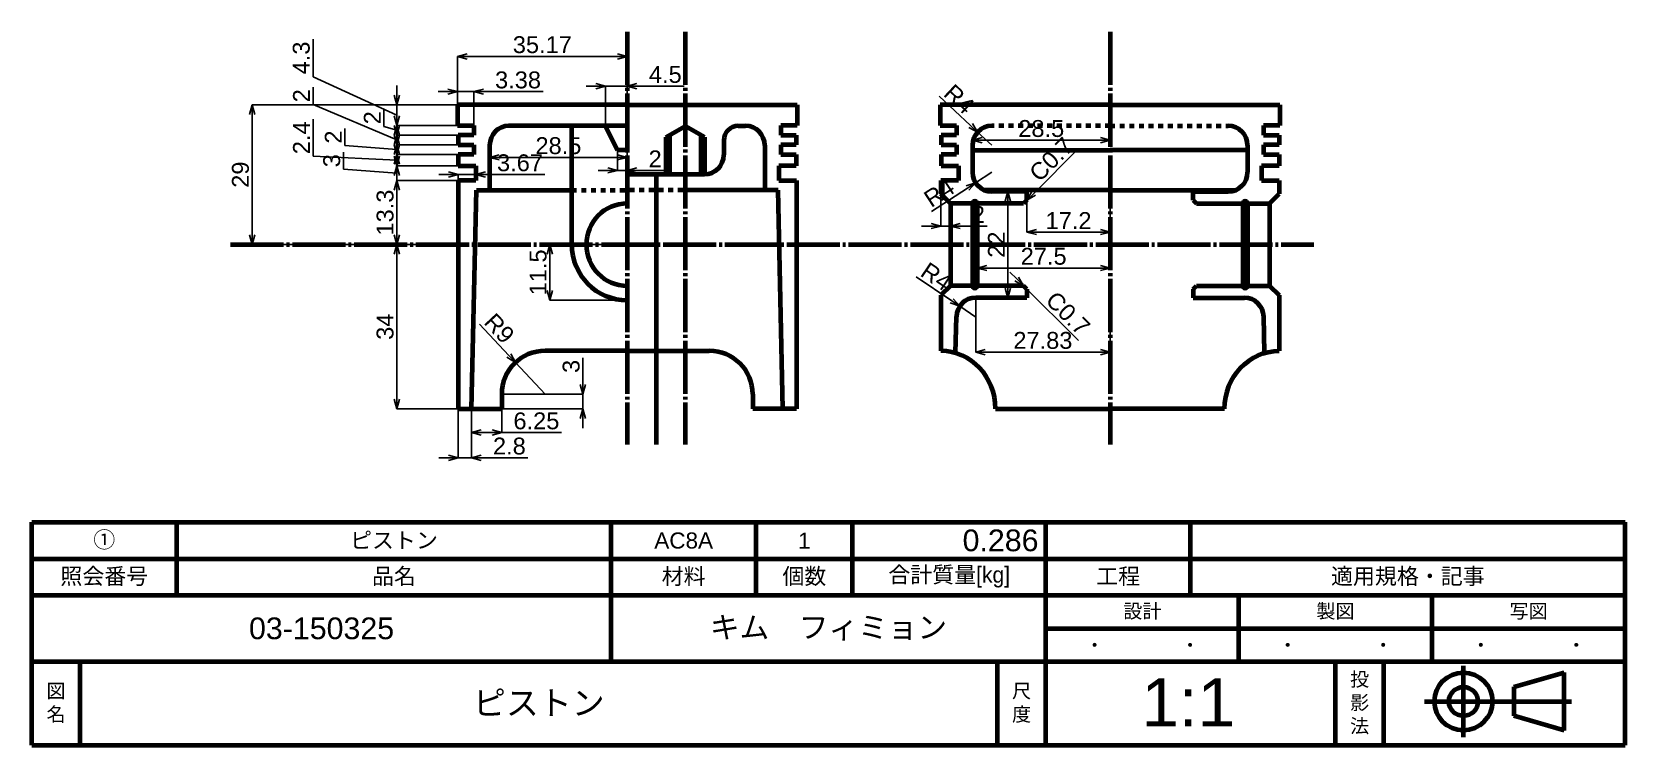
# Model space of a CAD drawing. Header units: millimetres. Extents: x -123 to 207, y -4 to 144.
import ezdxf

# ---------------------------------------------------------------- set-up
doc = ezdxf.new("R2010")
doc.units = ezdxf.units.MM
doc.linetypes.add('JIS_02_1.0', pattern=[2, 1, -1])
doc.linetypes.add('JIS_08_11', pattern=[12.8, 11, -0.6, 0.6, -0.6])
doc.layers.get('0').update_dxf_attribs({"lineweight": 100})
doc.layers.get('Defpoints').update_dxf_attribs({"lineweight": 100})
for name, color, linetype, lineweight in [('Body_Inner', 7, 'Continuous', 100), ('Body_Outer', 7, 'Continuous', 200), ('Center', 2, 'JIS_08_11', 100), ('Dimensions', 3, 'Continuous', 100), ('Hidden', 7, 'JIS_02_1.0', 100)]:
    doc.layers.add(name, color=color, linetype=linetype, lineweight=lineweight)
doc.styles.add('JIS_Mech_Draw01', font='arial.ttf')
doc.styles.get("Standard").update_dxf_attribs({"font": 'arial.ttf'})
doc.dimstyles.new('JIS_Mech_Draw01', dxfattribs={"dimscale": 0, "dimtxt": 3.5, "dimasz": 2, "dimexe": 0, "dimexo": 0, "dimtad": 1, "dimdsep": 46, "dimtxsty": 'JIS_Mech_Draw01', "dimblk": 'OPEN30', "dimcen": 2, "dimadec": 0, "dimazin": 0, "dimtm": 1e-09, "dimtfac": 1, "dimtmove": 0, "dimatfit": 3, "dimldrblk": 'OPEN30', "dimfxl": 1, "dimarcsym": 0})
doc.dimstyles.new('JIS_Mech_Draw01_One_Arrow', dxfattribs={"dimscale": 0, "dimtxt": 3.5, "dimasz": 2, "dimexe": 0, "dimexo": 0, "dimtad": 1, "dimdsep": 46, "dimtxsty": 'JIS_Mech_Draw01', "dimblk1": 'OPEN30', "dimblk2": 'NONE', "dimsah": 1, "dimcen": 2, "dimse2": 1, "dimsd2": 1, "dimadec": 0, "dimazin": 0, "dimtfac": 1, "dimtmove": 0, "dimatfit": 3, "dimldrblk": 'OPEN30', "dimfxl": 1, "dimarcsym": 0})

msp = doc.modelspace()

# ---------------------------------------------------------------- texts
at = {"layer": 'Dimensions', "insert": (106.494, 10.177), "char_height": 10, "attachment_point": 1}
msp.add_mtext_dynamic_manual_height_columns('1:1', width=25.68737, gutter_width=12.5, heights=[0], dxfattribs=at)

# ---------------------------------------------------------------- blocks, each defined once
blk = doc.blocks.new('*T7')
at = {"layer": 'Dimensions', "color": 0, "linetype": 'ByBlock', "lineweight": -2, "transparency": 16777216}
for p, q in [((0, 46.18), (330, 46.18)), ((0, 0), (0, 46.18)), ((30, 31.05), (30, 46.18)), ((120, 17.3), (120, 46.18)), ((150, 31.05), (150, 46.18)), ((170, 31.05), (170, 46.18)), ((210, 0), (210, 46.18)), ((240, 31.05), (240, 46.18)), ((330, 0), (330, 46.18)), ((0, 38.58), (330, 38.58)), ((0, 31.05), (330, 31.05)), ((250, 17.3), (250, 31.05)), ((290, 17.3), (290, 31.05)), ((210, 24.16), (330, 24.16)), ((0, 17.3), (330, 17.3)), ((10, 0), (10, 17.3)), ((200, 0), (200, 17.3)), ((270, 0), (270, 17.3)), ((280, 0), (280, 17.3)), ((0, 0), (330, 0))]:
    blk.add_line(p, q, dxfattribs=at)
at = {"layer": 'Dimensions', "color": 0, "transparency": 16777216}
for s, insert, char_height, width, attachment_point in [('{\\fMS PMincho|b0|i0|c129|p18;\\C256;①}', (15, 42.38), 3.3333, 27, 5), ('{\\fMS PGothic|b0|i0|c128|p34;ピストン}', (75, 42.38), 3.3333, 87, 5), ('AC8A', (135, 42.38), 3.333, 27, 5), ('1', (160, 42.38), 3.33, 17, 5), ('0.286', (208.5, 44.68), 4.5, 37, 3), ('{\\fMS PGothic|b0|i0|c128|p34;照会番号}', (15, 34.82), 3.3333, 27, 5), ('{\\fMS PGothic|b0|i0|c128|p34;品名}', (75, 34.82), 3.3333, 87, 5), ('{\\fMS PGothic|b0|i0|c128|p34;材料}', (135, 34.82), 3.3333, 27, 5), ('{\\fMS PGothic|b0|i0|c128|p34;個数}', (160, 34.82), 3.3333, 17, 5), ('{\\fMS PGothic|b0|i0|c128|p34;合計質量\\fMS PGothic|b0|i0|c129|p34;[kg]}', (190, 34.82), 3.3333, 37, 5), ('{\\fMS PGothic|b0|i0|c128|p34;工程}', (225, 34.82), 3.3333, 27, 5), ('{\\fMS PGothic|b0|i0|c128|p34;適用規格・記事}', (285, 34.82), 3.3333, 87, 5), ('03-150325', (60, 24.17), 4.5, 117, 5), ('{\\fMS PGothic|b0|i0|c128|p34;キム\u3000フィミョン}', (165, 24.17), 4.5, 87, 5), ('{\\fMS PGothic|b0|i0|c128|p34;設計}', (230, 27.61), 2.9, 37, 5), ('{\\fMS PGothic|b0|i0|c128|p34;製図}', (270, 27.61), 2.9, 37, 5), ('{\\fMS PGothic|b0|i0|c128|p34;写図}', (310, 27.61), 2.9, 37, 5), ('{\\fMS PGothic|b0|i0|c128|p34;・\u3000\u3000\u3000\u3000・}', (230, 20.73), 2.9, 37, 5), ('{\\fMS PGothic|b0|i0|c128|p34;・\u3000\u3000\u3000\u3000・}', (270, 20.73), 2.9, 37, 5), ('{\\fMS PGothic|b0|i0|c128|p34;・\u3000\u3000\u3000\u3000・}', (310, 20.73), 2.9, 37, 5), ('{\\fMS PGothic|b0|i0|c128|p34;投影法}', (275, 8.65), 2.9, 7, 5), ('{\\fMS PGothic|b0|i0|c128|p34;図名}', (5, 8.65), 2.9, 7, 5), ('{\\fMS PGothic|b0|i0|c128|p34;ピストン}', (105, 8.65), 5, 187, 5), ('{\\fMS PGothic|b0|i0|c128|p34;尺度}', (205, 8.65), 2.9, 7, 5)]:
    blk.add_mtext(s, dxfattribs=dict(at, insert=insert, char_height=char_height, width=width, attachment_point=attachment_point))
blk = doc.blocks.new('_Open30')
at = {"color": 0, "linetype": 'ByBlock', "lineweight": -2}
for p, q in [((-1, 0.27), (0, 0)), ((0, 0), (-1, -0.27)), ((0, 0), (-1, 0))]:
    blk.add_line(p, q, dxfattribs=at)
blk = doc.blocks.new('*D9')
at = {"layer": 'Defpoints', "color": 0, "transparency": 16777216}
for p in [(0, 100), (-16.04, 88.5), (0, 88.5)]:
    blk.add_point(p, dxfattribs=at)
at = {"layer": 'Dimensions', "color": 0, "lineweight": -2, "transparency": 16777216}
for p, q in [((0, 100), (-16.04, 100)), ((-16.04, 98), (-16.04, 90.5)), ((0, 88.5), (-16.04, 88.5))]:
    blk.add_line(p, q, dxfattribs=at)
at = {"layer": 'Dimensions', "color": 0, "lineweight": -2, "transparency": 16777216, "xscale": 2, "yscale": 2, "zscale": 2}
for p, rotation in [((-16.04, 100), 90), ((-16.04, 88.5), 270)]:
    blk.add_blockref('_Open30', p, dxfattribs=dict(at, rotation=rotation))
at = {"layer": 'Dimensions', "color": 0, "transparency": 16777216, "insert": (-18.45, 94.25), "char_height": 3.5, "attachment_point": 5, "rotation": 90, "style": 'JIS_Mech_Draw01'}
blk.add_mtext('11.5', dxfattribs=at)
blk = doc.blocks.new('*D10')
at = {"layer": 'Defpoints', "color": 0, "transparency": 16777216}
for p in [(-35.05, 100), (-47.73, 66), (-35.05, 66)]:
    blk.add_point(p, dxfattribs=at)
at = {"layer": 'Dimensions', "color": 0, "lineweight": -2, "transparency": 16777216}
for p, q in [((-35.05, 100), (-47.73, 100)), ((-47.73, 98), (-47.73, 68)), ((-35.05, 66), (-47.73, 66))]:
    blk.add_line(p, q, dxfattribs=at)
at = {"layer": 'Dimensions', "color": 0, "lineweight": -2, "transparency": 16777216, "xscale": 2, "yscale": 2, "zscale": 2}
for p, rotation in [((-47.73, 100), 90), ((-47.73, 66), 270)]:
    blk.add_blockref('_Open30', p, dxfattribs=dict(at, rotation=rotation))
at = {"layer": 'Dimensions', "color": 0, "transparency": 16777216, "insert": (-50.14, 83), "char_height": 3.5, "attachment_point": 5, "rotation": 90, "style": 'JIS_Mech_Draw01'}
blk.add_mtext('34', dxfattribs=at)
blk = doc.blocks.new('*D11')
at = {"layer": 'Defpoints', "color": 0, "transparency": 16777216}
for p in [(-35.05, 66), (-32.25, 66), (-32.25, 55.84)]:
    blk.add_point(p, dxfattribs=at)
at = {"layer": 'Dimensions', "color": 0, "lineweight": -2, "transparency": 16777216}
for p, q in [((-35.05, 66), (-35.05, 55.84)), ((-32.25, 66), (-32.25, 55.84)), ((-37.05, 55.84), (-39.05, 55.84)), ((-35.05, 55.84), (-32.25, 55.84)), ((-30.25, 55.84), (-20.56, 55.84))]:
    blk.add_line(p, q, dxfattribs=at)
at = {"layer": 'Dimensions', "color": 0, "lineweight": -2, "transparency": 16777216, "xscale": 2, "yscale": 2, "zscale": 2}
blk.add_blockref('_Open30', (-35.05, 55.84), dxfattribs=at)
at = {"layer": 'Dimensions', "color": 0, "lineweight": -2, "transparency": 16777216, "xscale": 2, "yscale": 2, "zscale": 2, "rotation": 180}
blk.add_blockref('_Open30', (-32.25, 55.84), dxfattribs=at)
at = {"layer": 'Dimensions', "color": 0, "transparency": 16777216, "insert": (-24.41, 58.25), "char_height": 3.5, "attachment_point": 5, "style": 'JIS_Mech_Draw01'}
blk.add_mtext('2.8', dxfattribs=at)
blk = doc.blocks.new('*D12')
at = {"layer": 'Defpoints', "color": 0, "transparency": 16777216}
for p in [(-26, 69), (-26, 66), (-9.19, 69)]:
    blk.add_point(p, dxfattribs=at)
at = {"layer": 'Dimensions', "color": 0, "lineweight": -2, "transparency": 16777216}
for p, q in [((-9.19, 71), (-9.19, 76.54)), ((-26, 69), (-9.19, 69)), ((-26, 66), (-9.19, 66)), ((-9.19, 66), (-9.19, 69)), ((-9.19, 64), (-9.19, 62))]:
    blk.add_line(p, q, dxfattribs=at)
at = {"layer": 'Dimensions', "color": 0, "lineweight": -2, "transparency": 16777216, "xscale": 2, "yscale": 2, "zscale": 2}
for p, rotation in [((-9.19, 69), 270), ((-9.19, 66), 90)]:
    blk.add_blockref('_Open30', p, dxfattribs=dict(at, rotation=rotation))
at = {"layer": 'Dimensions', "color": 0, "transparency": 16777216, "insert": (-11.6, 74.77), "char_height": 3.5, "attachment_point": 5, "rotation": 90, "style": 'JIS_Mech_Draw01'}
blk.add_mtext('3', dxfattribs=at)
blk = doc.blocks.new('*D13')
at = {"layer": 'Defpoints', "color": 0, "transparency": 16777216}
for p in [(-23.16, 75.57), (-17, 69)]:
    blk.add_point(p, dxfattribs=at)
at = {"layer": 'Dimensions', "color": 0, "lineweight": -2, "transparency": 16777216}
for p, q in [((-30.61, 83.52), (-24.52, 77.02)), ((-17, 69), (-23.16, 75.57))]:
    blk.add_line(p, q, dxfattribs=at)
at = {"layer": 'Dimensions', "color": 0, "lineweight": -2, "transparency": 16777216, "xscale": 2, "yscale": 2, "zscale": 2, "rotation": 313.1532118331909}
blk.add_blockref('_Open30', (-23.16, 75.57), dxfattribs=at)
at = {"layer": 'Dimensions', "color": 0, "transparency": 16777216, "insert": (-26.49, 82.65), "char_height": 3.5, "attachment_point": 5, "rotation": 313.1532, "style": 'JIS_Mech_Draw01'}
blk.add_mtext('R9', dxfattribs=at)
blk = doc.blocks.new('*D14')
at = {"layer": 'Defpoints', "color": 0, "transparency": 16777216}
for p in [(-47.73, 113.3), (-35.05, 113.3), (-35.05, 100)]:
    blk.add_point(p, dxfattribs=at)
at = {"layer": 'Dimensions', "color": 0, "lineweight": -2, "transparency": 16777216}
for p, q in [((-35.05, 113.3), (-47.73, 113.3)), ((-47.73, 102), (-47.73, 111.3)), ((-35.05, 100), (-47.73, 100))]:
    blk.add_line(p, q, dxfattribs=at)
at = {"layer": 'Dimensions', "color": 0, "lineweight": -2, "transparency": 16777216, "xscale": 2, "yscale": 2, "zscale": 2}
for p, rotation in [((-47.73, 113.3), 90), ((-47.73, 100), 270)]:
    blk.add_blockref('_Open30', p, dxfattribs=dict(at, rotation=rotation))
at = {"layer": 'Dimensions', "color": 0, "transparency": 16777216, "insert": (-50.14, 106.65), "char_height": 3.5, "attachment_point": 5, "rotation": 90, "style": 'JIS_Mech_Draw01'}
blk.add_mtext('13.3', dxfattribs=at)
blk = doc.blocks.new('*D15')
at = {"layer": 'Defpoints', "color": 0, "transparency": 16777216}
for p in [(-47.73, 116.3), (-35, 116.3), (-35.05, 113.3)]:
    blk.add_point(p, dxfattribs=at)
at = {"layer": 'Dimensions', "color": 0, "lineweight": -2, "transparency": 16777216}
for p, q in [((-58.78, 115.62), (-58.78, 119.16)), ((-47.73, 118.3), (-47.73, 120.3)), ((-47.73, 114.8), (-58.78, 115.62)), ((-35, 116.3), (-47.73, 116.3)), ((-47.73, 113.3), (-47.73, 116.3)), ((-47.73, 113.3), (-47.73, 116.3)), ((-35.05, 113.3), (-47.73, 113.3)), ((-47.73, 111.3), (-47.73, 109.3))]:
    blk.add_line(p, q, dxfattribs=at)
at = {"layer": 'Dimensions', "color": 0, "lineweight": -2, "transparency": 16777216, "xscale": 2, "yscale": 2, "zscale": 2}
for p, rotation in [((-47.73, 116.3), 270), ((-47.73, 113.3), 90)]:
    blk.add_blockref('_Open30', p, dxfattribs=dict(at, rotation=rotation))
at = {"layer": 'Dimensions', "color": 0, "transparency": 16777216, "insert": (-61.19, 117.39), "char_height": 3.5, "attachment_point": 5, "rotation": 90, "style": 'JIS_Mech_Draw01'}
blk.add_mtext('3', dxfattribs=at)
blk = doc.blocks.new('*D16')
at = {"layer": 'Defpoints', "color": 0, "transparency": 16777216}
for p in [(-47.73, 118.7), (-35, 118.7), (-35, 116.3)]:
    blk.add_point(p, dxfattribs=at)
at = {"layer": 'Dimensions', "color": 0, "lineweight": -2, "transparency": 16777216}
for p, q in [((-65.08, 118.31), (-65.08, 125.98)), ((-47.73, 120.7), (-47.73, 122.7)), ((-47.73, 117.5), (-65.08, 118.31)), ((-35, 118.7), (-47.73, 118.7)), ((-47.73, 116.3), (-47.73, 118.7)), ((-47.73, 116.3), (-47.73, 118.7)), ((-35, 116.3), (-47.73, 116.3)), ((-47.73, 114.3), (-47.73, 112.3))]:
    blk.add_line(p, q, dxfattribs=at)
at = {"layer": 'Dimensions', "color": 0, "lineweight": -2, "transparency": 16777216, "xscale": 2, "yscale": 2, "zscale": 2}
for p, rotation in [((-47.73, 118.7), 270), ((-47.73, 116.3), 90)]:
    blk.add_blockref('_Open30', p, dxfattribs=dict(at, rotation=rotation))
at = {"layer": 'Dimensions', "color": 0, "transparency": 16777216, "insert": (-67.47, 122.14), "char_height": 3.5, "attachment_point": 5, "rotation": 90, "style": 'JIS_Mech_Draw01'}
blk.add_mtext('2.4', dxfattribs=at)
blk = doc.blocks.new('*D17')
at = {"layer": 'Defpoints', "color": 0, "transparency": 16777216}
for p in [(-47.73, 120.7), (-35, 120.7), (-35, 118.7)]:
    blk.add_point(p, dxfattribs=at)
at = {"layer": 'Dimensions', "color": 0, "lineweight": -2, "transparency": 16777216}
for p, q in [((-58.5, 120.51), (-58.5, 124.08)), ((-47.73, 122.7), (-47.73, 124.7)), ((-47.73, 119.7), (-58.5, 120.51)), ((-35, 120.7), (-47.73, 120.7)), ((-47.73, 118.7), (-47.73, 120.7)), ((-47.73, 118.7), (-47.73, 120.7)), ((-35, 118.7), (-47.73, 118.7)), ((-47.73, 116.7), (-47.73, 114.7))]:
    blk.add_line(p, q, dxfattribs=at)
at = {"layer": 'Dimensions', "color": 0, "lineweight": -2, "transparency": 16777216, "xscale": 2, "yscale": 2, "zscale": 2}
for p, rotation in [((-47.73, 120.7), 270), ((-47.73, 118.7), 90)]:
    blk.add_blockref('_Open30', p, dxfattribs=dict(at, rotation=rotation))
at = {"layer": 'Dimensions', "color": 0, "transparency": 16777216, "insert": (-60.88, 122.29), "char_height": 3.5, "attachment_point": 5, "rotation": 90, "style": 'JIS_Mech_Draw01'}
blk.add_mtext('2', dxfattribs=at)
blk = doc.blocks.new('*D18')
at = {"layer": 'Defpoints', "color": 0, "transparency": 16777216}
for p in [(-47.73, 122.7), (-35, 122.7), (-35, 120.7)]:
    blk.add_point(p, dxfattribs=at)
at = {"layer": 'Dimensions', "color": 0, "lineweight": -2, "transparency": 16777216}
for p, q in [((-65.08, 129.07), (-65.08, 132.64)), ((-47.73, 121.7), (-65.08, 129.07)), ((-47.73, 124.7), (-47.73, 126.7)), ((-35, 122.7), (-47.73, 122.7)), ((-47.73, 120.7), (-47.73, 122.7)), ((-47.73, 120.7), (-47.73, 122.7)), ((-35, 120.7), (-47.73, 120.7)), ((-47.73, 118.7), (-47.73, 116.7))]:
    blk.add_line(p, q, dxfattribs=at)
at = {"layer": 'Dimensions', "color": 0, "lineweight": -2, "transparency": 16777216, "xscale": 2, "yscale": 2, "zscale": 2}
for p, rotation in [((-47.73, 122.7), 270), ((-47.73, 120.7), 90)]:
    blk.add_blockref('_Open30', p, dxfattribs=dict(at, rotation=rotation))
at = {"layer": 'Dimensions', "color": 0, "transparency": 16777216, "insert": (-67.47, 130.85), "char_height": 3.5, "attachment_point": 5, "rotation": 90, "style": 'JIS_Mech_Draw01'}
blk.add_mtext('2', dxfattribs=at)
blk = doc.blocks.new('*D19')
at = {"layer": 'Defpoints', "color": 0, "transparency": 16777216}
for p in [(-47.73, 124.7), (-35.17, 124.7), (-35, 122.7)]:
    blk.add_point(p, dxfattribs=at)
at = {"layer": 'Dimensions', "color": 0, "lineweight": -2, "transparency": 16777216}
for p, q in [((-47.73, 126.7), (-47.73, 128.7)), ((-50.42, 124.51), (-50.42, 128.08)), ((-47.73, 123.7), (-50.42, 124.51)), ((-35.17, 124.7), (-47.73, 124.7)), ((-47.73, 122.7), (-47.73, 124.7)), ((-47.73, 122.7), (-47.73, 124.7)), ((-35, 122.7), (-47.73, 122.7)), ((-47.73, 120.7), (-47.73, 118.7))]:
    blk.add_line(p, q, dxfattribs=at)
at = {"layer": 'Dimensions', "color": 0, "lineweight": -2, "transparency": 16777216, "xscale": 2, "yscale": 2, "zscale": 2}
for p, rotation in [((-47.73, 124.7), 270), ((-47.73, 122.7), 90)]:
    blk.add_blockref('_Open30', p, dxfattribs=dict(at, rotation=rotation))
at = {"layer": 'Dimensions', "color": 0, "transparency": 16777216, "insert": (-52.8, 126.29), "char_height": 3.5, "attachment_point": 5, "rotation": 90, "style": 'JIS_Mech_Draw01'}
blk.add_mtext('2', dxfattribs=at)
blk = doc.blocks.new('*D20')
at = {"layer": 'Defpoints', "color": 0, "transparency": 16777216}
for p in [(-47.73, 129), (-35.17, 129), (-35.17, 124.7)]:
    blk.add_point(p, dxfattribs=at)
at = {"layer": 'Dimensions', "color": 0, "lineweight": -2, "transparency": 16777216}
for p, q in [((-65.08, 134.79), (-65.08, 142.56)), ((-47.73, 126.85), (-65.08, 134.79)), ((-47.73, 131), (-47.73, 133)), ((-35.17, 129), (-47.73, 129)), ((-47.73, 124.7), (-47.73, 129)), ((-47.73, 124.7), (-47.73, 129)), ((-35.17, 124.7), (-47.73, 124.7)), ((-47.73, 122.7), (-47.73, 120.7))]:
    blk.add_line(p, q, dxfattribs=at)
at = {"layer": 'Dimensions', "color": 0, "lineweight": -2, "transparency": 16777216, "xscale": 2, "yscale": 2, "zscale": 2}
for p, rotation in [((-47.73, 129), 270), ((-47.73, 124.7), 90)]:
    blk.add_blockref('_Open30', p, dxfattribs=dict(at, rotation=rotation))
at = {"layer": 'Dimensions', "color": 0, "transparency": 16777216, "insert": (-67.5, 138.68), "char_height": 3.5, "attachment_point": 5, "rotation": 90, "style": 'JIS_Mech_Draw01'}
blk.add_mtext('4.3', dxfattribs=at)
blk = doc.blocks.new('*D21')
at = {"layer": 'Defpoints', "color": 0, "transparency": 16777216}
for p in [(-35.05, 113.3), (-31.38, 114.53), (-31.38, 113.3)]:
    blk.add_point(p, dxfattribs=at)
at = {"layer": 'Dimensions', "color": 0, "lineweight": -2, "transparency": 16777216}
for p, q in [((-37.05, 114.53), (-39.05, 114.53)), ((-35.05, 113.3), (-35.05, 114.53)), ((-35.05, 114.53), (-31.38, 114.53)), ((-31.38, 113.3), (-31.38, 114.53)), ((-29.38, 114.53), (-17.04, 114.53))]:
    blk.add_line(p, q, dxfattribs=at)
at = {"layer": 'Dimensions', "color": 0, "lineweight": -2, "transparency": 16777216, "xscale": 2, "yscale": 2, "zscale": 2}
blk.add_blockref('_Open30', (-35.05, 114.53), dxfattribs=at)
at = {"layer": 'Dimensions', "color": 0, "lineweight": -2, "transparency": 16777216, "xscale": 2, "yscale": 2, "zscale": 2, "rotation": 180}
blk.add_blockref('_Open30', (-31.38, 114.53), dxfattribs=at)
at = {"layer": 'Dimensions', "color": 0, "transparency": 16777216, "insert": (-22.21, 116.94), "char_height": 3.5, "attachment_point": 5, "style": 'JIS_Mech_Draw01'}
blk.add_mtext('3.67', dxfattribs=at)
blk = doc.blocks.new('*D22')
at = {"layer": 'Defpoints', "color": 0, "transparency": 16777216}
for p in [(-31.79, 131.7), (-35.17, 124.7), (-31.79, 124.7)]:
    blk.add_point(p, dxfattribs=at)
at = {"layer": 'Dimensions', "color": 0, "lineweight": -2, "transparency": 16777216}
for p, q in [((-37.17, 131.7), (-39.17, 131.7)), ((-35.17, 124.7), (-35.17, 131.7)), ((-35.17, 131.7), (-31.79, 131.7)), ((-31.79, 124.7), (-31.79, 131.7)), ((-29.79, 131.7), (-17.44, 131.7))]:
    blk.add_line(p, q, dxfattribs=at)
at = {"layer": 'Dimensions', "color": 0, "lineweight": -2, "transparency": 16777216, "xscale": 2, "yscale": 2, "zscale": 2}
blk.add_blockref('_Open30', (-35.17, 131.7), dxfattribs=at)
at = {"layer": 'Dimensions', "color": 0, "lineweight": -2, "transparency": 16777216, "xscale": 2, "yscale": 2, "zscale": 2, "rotation": 180}
blk.add_blockref('_Open30', (-31.79, 131.7), dxfattribs=at)
at = {"layer": 'Dimensions', "color": 0, "transparency": 16777216, "insert": (-22.62, 134.11), "char_height": 3.5, "attachment_point": 5, "style": 'JIS_Mech_Draw01'}
blk.add_mtext('3.38', dxfattribs=at)
blk = doc.blocks.new('*D23')
at = {"layer": 'Defpoints', "color": 0, "transparency": 16777216}
for p in [(-77.69, 129), (-35.17, 129), (-35.05, 100)]:
    blk.add_point(p, dxfattribs=at)
at = {"layer": 'Dimensions', "color": 0, "lineweight": -2, "transparency": 16777216}
for p, q in [((-35.17, 129), (-77.69, 129)), ((-77.69, 102), (-77.69, 127)), ((-35.05, 100), (-77.69, 100))]:
    blk.add_line(p, q, dxfattribs=at)
at = {"layer": 'Dimensions', "color": 0, "lineweight": -2, "transparency": 16777216, "xscale": 2, "yscale": 2, "zscale": 2}
for p, rotation in [((-77.69, 129), 90), ((-77.69, 100), 270)]:
    blk.add_blockref('_Open30', p, dxfattribs=dict(at, rotation=rotation))
at = {"layer": 'Dimensions', "color": 0, "transparency": 16777216, "insert": (-80.1, 114.5), "char_height": 3.5, "attachment_point": 5, "rotation": 90, "style": 'JIS_Mech_Draw01'}
blk.add_mtext('29', dxfattribs=at)
blk = doc.blocks.new('*D24')
at = {"layer": 'Defpoints', "color": 0, "transparency": 16777216}
for p in [(0, 132.84), (-4.5, 124.6), (0, 124.6)]:
    blk.add_point(p, dxfattribs=at)
at = {"layer": 'Dimensions', "color": 0, "lineweight": -2, "transparency": 16777216}
for p, q in [((-6.5, 132.84), (-8.5, 132.84)), ((-4.5, 124.6), (-4.5, 132.84)), ((-4.5, 132.84), (0, 132.84)), ((0, 124.6), (0, 132.84)), ((2, 132.84), (11.79, 132.84))]:
    blk.add_line(p, q, dxfattribs=at)
at = {"layer": 'Dimensions', "color": 0, "lineweight": -2, "transparency": 16777216, "xscale": 2, "yscale": 2, "zscale": 2}
blk.add_blockref('_Open30', (-4.5, 132.84), dxfattribs=at)
at = {"layer": 'Dimensions', "color": 0, "lineweight": -2, "transparency": 16777216, "xscale": 2, "yscale": 2, "zscale": 2, "rotation": 180}
blk.add_blockref('_Open30', (0, 132.84), dxfattribs=at)
at = {"layer": 'Dimensions', "color": 0, "transparency": 16777216, "insert": (7.89, 135.25), "char_height": 3.5, "attachment_point": 5, "style": 'JIS_Mech_Draw01'}
blk.add_mtext('4.5', dxfattribs=at)
blk = doc.blocks.new('*D25')
at = {"layer": 'Defpoints', "color": 0, "transparency": 16777216}
for p in [(-2, 119.6), (0, 119.6), (0, 115.39)]:
    blk.add_point(p, dxfattribs=at)
at = {"layer": 'Dimensions', "color": 0, "lineweight": -2, "transparency": 16777216}
for p, q in [((-2, 119.6), (-2, 115.39)), ((0, 119.6), (0, 115.39)), ((-4, 115.39), (-6, 115.39)), ((-2, 115.39), (0, 115.39)), ((2, 115.39), (7.57, 115.39))]:
    blk.add_line(p, q, dxfattribs=at)
at = {"layer": 'Dimensions', "color": 0, "lineweight": -2, "transparency": 16777216, "xscale": 2, "yscale": 2, "zscale": 2}
blk.add_blockref('_Open30', (-2, 115.39), dxfattribs=at)
at = {"layer": 'Dimensions', "color": 0, "lineweight": -2, "transparency": 16777216, "xscale": 2, "yscale": 2, "zscale": 2, "rotation": 180}
blk.add_blockref('_Open30', (0, 115.39), dxfattribs=at)
at = {"layer": 'Dimensions', "color": 0, "transparency": 16777216, "insert": (5.78, 117.77), "char_height": 3.5, "attachment_point": 5, "style": 'JIS_Mech_Draw01'}
blk.add_mtext('2', dxfattribs=at)
blk = doc.blocks.new('*D28')
at = {"layer": 'Defpoints', "color": 0, "transparency": 16777216}
for p in [(0, 139), (-35.17, 129), (0, 129)]:
    blk.add_point(p, dxfattribs=at)
at = {"layer": 'Dimensions', "color": 0, "lineweight": -2, "transparency": 16777216}
for p, q in [((-35.17, 129), (-35.17, 139)), ((-33.17, 139), (-2, 139)), ((0, 129), (0, 139))]:
    blk.add_line(p, q, dxfattribs=at)
at = {"layer": 'Dimensions', "color": 0, "lineweight": -2, "transparency": 16777216, "xscale": 2, "yscale": 2, "zscale": 2, "rotation": 180}
blk.add_blockref('_Open30', (-35.17, 139), dxfattribs=at)
at = {"layer": 'Dimensions', "color": 0, "lineweight": -2, "transparency": 16777216, "xscale": 2, "yscale": 2, "zscale": 2}
blk.add_blockref('_Open30', (0, 139), dxfattribs=at)
at = {"layer": 'Dimensions', "color": 0, "transparency": 16777216, "insert": (-17.58, 141.41), "char_height": 3.5, "attachment_point": 5, "style": 'JIS_Mech_Draw01'}
blk.add_mtext('35.17', dxfattribs=at)
blk = doc.blocks.new('*D29')
at = {"layer": 'Defpoints', "color": 0, "transparency": 16777216}
for p in [(0, 124.6), (-28.5, 120.6), (0, 118.08)]:
    blk.add_point(p, dxfattribs=at)
at = {"layer": 'Dimensions', "color": 0, "lineweight": -2, "transparency": 16777216}
for p, q in [((0, 124.6), (0, 118.08)), ((-28.5, 120.6), (-28.5, 118.08)), ((-26.5, 118.08), (-2, 118.08))]:
    blk.add_line(p, q, dxfattribs=at)
at = {"layer": 'Dimensions', "color": 0, "lineweight": -2, "transparency": 16777216, "xscale": 2, "yscale": 2, "zscale": 2, "rotation": 180}
blk.add_blockref('_Open30', (-28.5, 118.08), dxfattribs=at)
at = {"layer": 'Dimensions', "color": 0, "lineweight": -2, "transparency": 16777216, "xscale": 2, "yscale": 2, "zscale": 2}
blk.add_blockref('_Open30', (0, 118.08), dxfattribs=at)
at = {"layer": 'Dimensions', "color": 0, "transparency": 16777216, "insert": (-14.25, 120.49), "char_height": 3.5, "attachment_point": 5, "style": 'JIS_Mech_Draw01'}
blk.add_mtext('28.5', dxfattribs=at)
blk = doc.blocks.new('*D30')
at = {"layer": 'Defpoints', "color": 0, "transparency": 16777216}
for p in [(82.8, 109.2), (82.1, 108.5), (82.1, 108.5)]:
    blk.add_point(p, dxfattribs=at)
at = {"layer": 'Dimensions', "color": 0, "lineweight": -2, "transparency": 16777216}
blk.add_line((84.21, 110.61), (93.49, 119.89), dxfattribs=at)
at = {"layer": 'Dimensions', "color": 0, "lineweight": -2, "transparency": 16777216, "xscale": 2, "yscale": 2, "zscale": 2, "rotation": 225}
blk.add_blockref('_Open30', (82.8, 109.2), dxfattribs=at)
at = {"layer": 'Dimensions', "color": 0, "transparency": 16777216, "insert": (87.84, 117.68), "char_height": 3.5, "attachment_point": 5, "rotation": 45, "style": 'JIS_Mech_Draw01'}
blk.add_mtext('C0.7', dxfattribs=at)
blk = doc.blocks.new('_None')
blk = doc.blocks.new('*D31')
at = {"layer": 'Defpoints', "color": 0, "transparency": 16777216}
for p in [(82.1, 91.5), (82.8, 90.8), (82.8, 90.8)]:
    blk.add_point(p, dxfattribs=at)
at = {"layer": 'Dimensions', "color": 0, "lineweight": -2, "transparency": 16777216}
for p, q in [((79.27, 94.33), (80.69, 92.91)), ((82.1, 91.5), (93.49, 80.11))]:
    blk.add_line(p, q, dxfattribs=at)
at = {"layer": 'Dimensions', "color": 0, "lineweight": -2, "transparency": 16777216, "xscale": 2, "yscale": 2, "zscale": 2, "rotation": 315}
blk.add_blockref('_Open30', (82.1, 91.5), dxfattribs=at)
at = {"layer": 'Dimensions', "color": 0, "transparency": 16777216, "insert": (91.28, 85.76), "char_height": 3.5, "attachment_point": 5, "rotation": 315, "style": 'JIS_Mech_Draw01'}
blk.add_mtext('C0.7', dxfattribs=at)
blk = doc.blocks.new('*D32')
at = {"layer": 'Defpoints', "color": 0, "transparency": 16777216}
for p in [(64.95, 110.5), (66.95, 108.5), (66.95, 103.86)]:
    blk.add_point(p, dxfattribs=at)
at = {"layer": 'Dimensions', "color": 0, "lineweight": -2, "transparency": 16777216}
for p, q in [((64.95, 110.5), (64.95, 103.86)), ((66.95, 108.5), (66.95, 103.86)), ((62.95, 103.86), (60.95, 103.86)), ((64.95, 103.86), (66.95, 103.86)), ((68.95, 103.86), (74.52, 103.86))]:
    blk.add_line(p, q, dxfattribs=at)
at = {"layer": 'Dimensions', "color": 0, "lineweight": -2, "transparency": 16777216, "xscale": 2, "yscale": 2, "zscale": 2}
blk.add_blockref('_Open30', (64.95, 103.86), dxfattribs=at)
at = {"layer": 'Dimensions', "color": 0, "lineweight": -2, "transparency": 16777216, "xscale": 2, "yscale": 2, "zscale": 2, "rotation": 180}
blk.add_blockref('_Open30', (66.95, 103.86), dxfattribs=at)
at = {"layer": 'Dimensions', "color": 0, "transparency": 16777216, "insert": (72.73, 106.25), "char_height": 3.5, "attachment_point": 5, "style": 'JIS_Mech_Draw01'}
blk.add_mtext('2', dxfattribs=at)
blk = doc.blocks.new('*D33')
at = {"layer": 'Defpoints', "color": 0, "transparency": 16777216}
for p in [(82.8, 111), (78.84, 89), (82.8, 89)]:
    blk.add_point(p, dxfattribs=at)
at = {"layer": 'Dimensions', "color": 0, "lineweight": -2, "transparency": 16777216}
for p, q in [((82.8, 111), (78.84, 111)), ((78.84, 109), (78.84, 91)), ((82.8, 89), (78.84, 89))]:
    blk.add_line(p, q, dxfattribs=at)
at = {"layer": 'Dimensions', "color": 0, "lineweight": -2, "transparency": 16777216, "xscale": 2, "yscale": 2, "zscale": 2}
for p, rotation in [((78.84, 111), 90), ((78.84, 89), 270)]:
    blk.add_blockref('_Open30', p, dxfattribs=dict(at, rotation=rotation))
at = {"layer": 'Dimensions', "color": 0, "transparency": 16777216, "insert": (76.46, 100), "char_height": 3.5, "attachment_point": 5, "rotation": 90, "style": 'JIS_Mech_Draw01'}
blk.add_mtext('22', dxfattribs=at)
blk = doc.blocks.new('*D34')
at = {"layer": 'Defpoints', "color": 0, "transparency": 16777216}
for p in [(72.58, 123.33), (75.5, 120.6)]:
    blk.add_point(p, dxfattribs=at)
at = {"layer": 'Dimensions', "color": 0, "lineweight": -2, "transparency": 16777216}
for p, q in [((64.63, 130.76), (71.12, 124.7)), ((75.5, 120.6), (72.58, 123.33))]:
    blk.add_line(p, q, dxfattribs=at)
at = {"layer": 'Dimensions', "color": 0, "lineweight": -2, "transparency": 16777216, "xscale": 2, "yscale": 2, "zscale": 2, "rotation": 316.9414107218186}
blk.add_blockref('_Open30', (72.58, 123.33), dxfattribs=at)
at = {"layer": 'Dimensions', "color": 0, "transparency": 16777216, "insert": (68.76, 130.15), "char_height": 3.5, "attachment_point": 5, "rotation": 316.9414, "style": 'JIS_Mech_Draw01'}
blk.add_mtext('R4', dxfattribs=at)
blk = doc.blocks.new('*D35')
at = {"layer": 'Defpoints', "color": 0, "transparency": 16777216}
for p in [(72.15, 112.82), (75.5, 115)]:
    blk.add_point(p, dxfattribs=at)
at = {"layer": 'Dimensions', "color": 0, "lineweight": -2, "transparency": 16777216}
for p, q in [((75.5, 115), (72.15, 112.82)), ((63.04, 106.87), (70.47, 111.72))]:
    blk.add_line(p, q, dxfattribs=at)
at = {"layer": 'Dimensions', "color": 0, "lineweight": -2, "transparency": 16777216, "xscale": 2, "yscale": 2, "zscale": 2, "rotation": 33.10165024645339}
blk.add_blockref('_Open30', (72.15, 112.82), dxfattribs=at)
at = {"layer": 'Dimensions', "color": 0, "transparency": 16777216, "insert": (64.62, 110.74), "char_height": 3.5, "attachment_point": 5, "rotation": 33.1017, "style": 'JIS_Mech_Draw01'}
blk.add_mtext('R4', dxfattribs=at)
blk = doc.blocks.new('*D36')
at = {"layer": 'Defpoints', "color": 0, "transparency": 16777216}
for p in [(68.86, 87.24), (72.17, 85)]:
    blk.add_point(p, dxfattribs=at)
at = {"layer": 'Dimensions', "color": 0, "lineweight": -2, "transparency": 16777216}
for p, q in [((59.85, 93.34), (67.2, 88.36)), ((72.17, 85), (68.86, 87.24))]:
    blk.add_line(p, q, dxfattribs=at)
at = {"layer": 'Dimensions', "color": 0, "lineweight": -2, "transparency": 16777216, "xscale": 2, "yscale": 2, "zscale": 2, "rotation": 325.9138055691563}
blk.add_blockref('_Open30', (68.86, 87.24), dxfattribs=at)
at = {"layer": 'Dimensions', "color": 0, "transparency": 16777216, "insert": (64.03, 93.38), "char_height": 3.5, "attachment_point": 5, "rotation": 325.9138, "style": 'JIS_Mech_Draw01'}
blk.add_mtext('R4', dxfattribs=at)
blk = doc.blocks.new('*D37')
at = {"layer": 'Defpoints', "color": 0, "transparency": 16777216}
for p in [(82.8, 111), (100, 111), (100, 102.61)]:
    blk.add_point(p, dxfattribs=at)
at = {"layer": 'Dimensions', "color": 0, "lineweight": -2, "transparency": 16777216}
for p, q in [((82.8, 111), (82.8, 102.61)), ((100, 111), (100, 102.61)), ((84.8, 102.61), (98, 102.61))]:
    blk.add_line(p, q, dxfattribs=at)
at = {"layer": 'Dimensions', "color": 0, "lineweight": -2, "transparency": 16777216, "xscale": 2, "yscale": 2, "zscale": 2, "rotation": 180}
blk.add_blockref('_Open30', (82.8, 102.61), dxfattribs=at)
at = {"layer": 'Dimensions', "color": 0, "lineweight": -2, "transparency": 16777216, "xscale": 2, "yscale": 2, "zscale": 2}
blk.add_blockref('_Open30', (100, 102.61), dxfattribs=at)
at = {"layer": 'Dimensions', "color": 0, "transparency": 16777216, "insert": (91.4, 104.99), "char_height": 3.5, "attachment_point": 5, "style": 'JIS_Mech_Draw01'}
blk.add_mtext('17.2', dxfattribs=at)
blk = doc.blocks.new('*D38')
at = {"layer": 'Defpoints', "color": 0, "transparency": 16777216}
for p in [(71.5, 120.6), (100, 121.63), (100, 120.6)]:
    blk.add_point(p, dxfattribs=at)
at = {"layer": 'Dimensions', "color": 0, "lineweight": -2, "transparency": 16777216}
for p, q in [((71.5, 120.6), (71.5, 121.63)), ((73.5, 121.63), (98, 121.63)), ((100, 120.6), (100, 121.63))]:
    blk.add_line(p, q, dxfattribs=at)
at = {"layer": 'Dimensions', "color": 0, "lineweight": -2, "transparency": 16777216, "xscale": 2, "yscale": 2, "zscale": 2, "rotation": 180}
blk.add_blockref('_Open30', (71.5, 121.63), dxfattribs=at)
at = {"layer": 'Dimensions', "color": 0, "lineweight": -2, "transparency": 16777216, "xscale": 2, "yscale": 2, "zscale": 2}
blk.add_blockref('_Open30', (100, 121.63), dxfattribs=at)
at = {"layer": 'Dimensions', "color": 0, "transparency": 16777216, "insert": (85.75, 124.04), "char_height": 3.5, "attachment_point": 5, "style": 'JIS_Mech_Draw01'}
blk.add_mtext('28.5', dxfattribs=at)
blk = doc.blocks.new('*D39')
at = {"layer": 'Defpoints', "color": 0, "transparency": 16777216}
for p in [(72.5, 100), (100, 100), (100, 95.16)]:
    blk.add_point(p, dxfattribs=at)
at = {"layer": 'Dimensions', "color": 0, "lineweight": -2, "transparency": 16777216}
for p, q in [((72.5, 100), (72.5, 95.16)), ((100, 100), (100, 95.16)), ((74.5, 95.16), (98, 95.16))]:
    blk.add_line(p, q, dxfattribs=at)
at = {"layer": 'Dimensions', "color": 0, "lineweight": -2, "transparency": 16777216, "xscale": 2, "yscale": 2, "zscale": 2, "rotation": 180}
blk.add_blockref('_Open30', (72.5, 95.16), dxfattribs=at)
at = {"layer": 'Dimensions', "color": 0, "lineweight": -2, "transparency": 16777216, "xscale": 2, "yscale": 2, "zscale": 2}
blk.add_blockref('_Open30', (100, 95.16), dxfattribs=at)
at = {"layer": 'Dimensions', "color": 0, "transparency": 16777216, "insert": (86.25, 97.57), "char_height": 3.5, "attachment_point": 5, "style": 'JIS_Mech_Draw01'}
blk.add_mtext('27.5', dxfattribs=at)
blk = doc.blocks.new('*D40')
at = {"layer": 'Defpoints', "color": 0, "transparency": 16777216}
for p in [(72.17, 89), (100, 89), (100, 77.73)]:
    blk.add_point(p, dxfattribs=at)
at = {"layer": 'Dimensions', "color": 0, "lineweight": -2, "transparency": 16777216}
for p, q in [((72.17, 89), (72.17, 77.73)), ((100, 89), (100, 77.73)), ((74.17, 77.73), (98, 77.73))]:
    blk.add_line(p, q, dxfattribs=at)
at = {"layer": 'Dimensions', "color": 0, "lineweight": -2, "transparency": 16777216, "xscale": 2, "yscale": 2, "zscale": 2, "rotation": 180}
blk.add_blockref('_Open30', (72.17, 77.73), dxfattribs=at)
at = {"layer": 'Dimensions', "color": 0, "lineweight": -2, "transparency": 16777216, "xscale": 2, "yscale": 2, "zscale": 2}
blk.add_blockref('_Open30', (100, 77.73), dxfattribs=at)
at = {"layer": 'Dimensions', "color": 0, "transparency": 16777216, "insert": (86.09, 80.14), "char_height": 3.5, "attachment_point": 5, "style": 'JIS_Mech_Draw01'}
blk.add_mtext('27.83', dxfattribs=at)
blk = doc.blocks.new('*D41')
at = {"layer": 'Defpoints', "color": 0, "transparency": 16777216}
for p in [(-32.25, 66), (-26, 66), (-26, 61.06)]:
    blk.add_point(p, dxfattribs=at)
at = {"layer": 'Dimensions', "color": 0, "lineweight": -2, "transparency": 16777216}
for p, q in [((-32.25, 66), (-32.25, 61.06)), ((-26, 66), (-26, 61.06)), ((-30.25, 61.06), (-28, 61.06)), ((-26, 61.06), (-13.61, 61.06))]:
    blk.add_line(p, q, dxfattribs=at)
at = {"layer": 'Dimensions', "color": 0, "lineweight": -2, "transparency": 16777216, "xscale": 2, "yscale": 2, "zscale": 2, "rotation": 180}
blk.add_blockref('_Open30', (-32.25, 61.06), dxfattribs=at)
at = {"layer": 'Dimensions', "color": 0, "lineweight": -2, "transparency": 16777216, "xscale": 2, "yscale": 2, "zscale": 2}
blk.add_blockref('_Open30', (-26, 61.06), dxfattribs=at)
at = {"layer": 'Dimensions', "color": 0, "transparency": 16777216, "insert": (-18.81, 63.47), "char_height": 3.5, "attachment_point": 5, "style": 'JIS_Mech_Draw01'}
blk.add_mtext('6.25', dxfattribs=at)

# ---------------------------------------------------------------- dimensions: what is measured, and where the dimension line sits
at = {"layer": 'Dimensions'}
for base, p1, p2, picture, middle in [((-47.728, 129), (-35.17, 124.7), (-35.17, 129), '*D20', (-65.084, 135.42)), ((-47.728, 122.7), (-35, 120.7), (-35, 122.7), '*D18', (-65.084, 129.696)), ((-47.728, 118.7), (-35, 116.3), (-35, 118.7), '*D16', (-65.084, 118.933)), ((-47.728, 120.7), (-35, 118.7), (-35, 120.7), '*D17', (-58.495, 121.133)), ((-47.728, 116.3), (-35.05, 113.3), (-35, 116.3), '*D15', (-58.782, 116.243))]:
    dim = msp.add_linear_dim(base=base, p1=p1, p2=p2, angle=90, dimstyle='JIS_Mech_Draw01', dxfattribs=at)
    dim.commit()
    dim.dimension.update_dxf_attribs({"geometry": picture, "text_midpoint": middle, "dimtype": 160})
for base, p1, p2, picture, middle in [((0, 138.997), (-35.17, 129), (0, 129), '*D28', (-17.585, 141.411)), ((-31.79, 131.699), (-35.17, 124.7), (-31.79, 124.7), '*D22', (-22.617, 134.112)), ((0, 132.844), (-4.5, 124.6), (0, 124.6), '*D24', (7.895, 135.249)), ((100, 121.632), (71.5, 120.6), (100, 120.6), '*D38', (85.75, 124.044)), ((0, 118.081), (-28.5, 120.6), (0, 124.6), '*D29', (-14.25, 120.493)), ((-31.38, 114.526), (-35.05, 113.3), (-31.38, 113.3), '*D21', (-22.21, 116.94)), ((0, 115.385), (-2, 119.6), (0, 119.6), '*D25', (5.784, 117.767)), ((66.95, 103.863), (64.95, 110.5), (66.95, 108.5), '*D32', (72.734, 106.246)), ((100, 102.607), (82.8, 111), (100, 111), '*D37', (91.4, 104.989)), ((100, 95.16), (72.5, 100), (100, 100), '*D39', (86.25, 97.572)), ((100, 77.731), (72.17, 89), (100, 89), '*D40', (86.085, 80.144)), ((-32.25, 55.837), (-35.05, 66), (-32.25, 66), '*D11', (-24.406, 58.249)), ((-26, 61.059), (-32.25, 66), (-26, 66), '*D41', (-18.807, 63.471))]:
    dim = msp.add_linear_dim(base=base, p1=p1, p2=p2, dimstyle='JIS_Mech_Draw01', dxfattribs=at)
    dim.commit()
    dim.dimension.update_dxf_attribs({"geometry": picture, "text_midpoint": middle})
for center, mpoint, picture, middle in [((75.5, 120.6), (72.577, 123.331), '*D34', (68.763, 130.146)), ((75.5, 115), (72.149, 112.815), '*D35', (64.62, 110.742)), ((72.17, 85), (68.858, 87.242), '*D36', (64.027, 93.378)), ((-17, 69), (-23.156, 75.566), '*D13', (-26.492, 82.651))]:
    dim = msp.add_radius_dim(center=center, mpoint=mpoint, dimstyle='JIS_Mech_Draw01', dxfattribs=at)
    dim.commit()
    dim.dimension.update_dxf_attribs({"geometry": picture, "text_midpoint": middle})
for base, p1, p2, picture, middle in [((-77.689, 129), (-35.05, 100), (-35.17, 129), '*D23', (-80.101, 114.5)), ((-47.728, 124.7), (-35, 122.7), (-35.17, 124.7), '*D19', (-52.805, 125.133)), ((-47.728, 113.3), (-35.05, 100), (-35.05, 113.3), '*D14', (-50.141, 106.65)), ((78.844, 89), (82.8, 111), (82.8, 89), '*D33', (76.461, 100)), ((-47.728, 66), (-35.05, 100), (-35.05, 66), '*D10', (-50.141, 83)), ((-16.041, 88.5), (0, 100), (0, 88.5), '*D9', (-18.453, 94.25)), ((-9.189, 69), (-26, 66), (-26, 69), '*D12', (-11.603, 74.771))]:
    dim = msp.add_linear_dim(base=base, p1=p1, p2=p2, angle=90, dimstyle='JIS_Mech_Draw01', dxfattribs=at)
    dim.commit()
    dim.dimension.update_dxf_attribs({"geometry": picture, "text_midpoint": middle})
for base, p1, p2, angle, picture, middle in [((82.1, 108.5), (82.8, 109.2), (82.1, 108.5), 225, '*D30', (89.557, 115.957)), ((82.8, 90.8), (82.1, 91.5), (82.8, 90.8), 315, '*D31', (89.557, 84.043))]:
    dim = msp.add_linear_dim(base=base, p1=p1, p2=p2, angle=angle, text='C0.7', dimstyle='JIS_Mech_Draw01_One_Arrow', dxfattribs=at)
    dim.commit()
    dim.dimension.update_dxf_attribs({"geometry": picture, "text_midpoint": middle, "dimtype": 161})

# ---------------------------------------------------------------- linework, layer by layer
at = {"layer": 'Body_Inner'}
for p, q in [((8, 122.271), (8, 114.6)), ((8.75, 122.704), (8.75, 114.6)), ((15.25, 122.704), (15.25, 114.6)), ((16, 122.271), (16, 114.6))]:
    msp.add_line(p, q, dxfattribs=at)
at = {"layer": 'Body_Outer'}
for p, q in [((0, 129), (-35.17, 129)), ((-35.17, 129), (-35.17, 124.7)), ((0, 129), (35.17, 129)), ((35.17, 129), (35.17, 124.7)), ((100, 129), (64.83, 129)), ((64.83, 129), (64.83, 124.7)), ((100, 129), (135.17, 129)), ((135.17, 129), (135.17, 124.7)), ((-35.17, 124.7), (-31.79, 124.7)), ((-35, 122.7), (-35, 120.7)), ((-31.79, 122.7), (-35, 122.7)), ((-31.79, 124.7), (-31.79, 122.7)), ((0, 124.6), (-24.5, 124.6)), ((-11.5, 100), (-11.5, 124.6)), ((-2, 119.6), (-4.5, 124.6)), ((0, 124.6), (0, 119.6)), ((0, 124.6), (0, 119.6)), ((8, 122.271), (12, 124.58)), ((16, 122.271), (12, 124.58)), ((23, 124.6), (24.5, 124.6)), ((35.17, 124.7), (31.79, 124.7)), ((31.79, 124.7), (31.79, 122.7)), ((31.79, 122.7), (35, 122.7)), ((35, 122.7), (35, 120.7)), ((64.83, 124.7), (68.21, 124.7)), ((68.21, 122.7), (65, 122.7)), ((65, 122.7), (65, 120.7)), ((68.21, 124.7), (68.21, 122.7)), ((135.17, 124.7), (131.79, 124.7)), ((131.79, 124.7), (131.79, 122.7)), ((131.79, 122.7), (135, 122.7)), ((135, 122.7), (135, 120.7)), ((-35, 120.7), (-31.79, 120.7)), ((-31.79, 120.7), (-31.79, 118.7)), ((-28.5, 120.6), (-28.5, 111.3)), ((0, 119.6), (-2, 119.6)), ((20, 121.6), (20, 118.6)), ((28.5, 120.6), (28.5, 111.3)), ((35, 120.7), (31.79, 120.7)), ((31.79, 120.7), (31.79, 118.7)), ((65, 120.7), (68.21, 120.7)), ((68.21, 120.7), (68.21, 118.7)), ((71.5, 120.6), (71.5, 115)), ((71.5, 119.6), (100, 119.6)), ((128.5, 119.6), (100, 119.6)), ((128.5, 120.6), (128.5, 115)), ((135, 120.7), (131.79, 120.7)), ((131.79, 120.7), (131.79, 118.7)), ((-35, 118.7), (-35, 116.3)), ((-31.79, 118.7), (-35, 118.7)), ((-35, 116.3), (-31.38, 116.3)), ((-31.38, 116.3), (-31.38, 113.3)), ((35, 116.3), (31.38, 116.3)), ((31.38, 116.3), (31.38, 113.3)), ((31.79, 118.7), (35, 118.7)), ((35, 118.7), (35, 116.3)), ((68.21, 118.7), (65, 118.7)), ((65, 118.7), (65, 116.3)), ((65, 116.3), (68.62, 116.3)), ((68.62, 116.3), (68.62, 113.3)), ((135, 116.3), (131.38, 116.3)), ((131.38, 116.3), (131.38, 113.3)), ((131.79, 118.7), (135, 118.7)), ((135, 118.7), (135, 116.3)), ((-35.05, 113.3), (-35.05, 111.3)), ((-31.38, 113.3), (-35.05, 113.3)), ((0, 114.6), (16, 114.6)), ((6, 114.6), (6, 58.597)), ((31.38, 113.3), (35.05, 113.3)), ((35.05, 113.3), (35.05, 111.3)), ((68.62, 113.3), (64.95, 113.3)), ((64.95, 113.3), (64.95, 111.3)), ((131.38, 113.3), (135.05, 113.3)), ((135.05, 113.3), (135.05, 111.3)), ((-35.05, 111.3), (-35.05, 100)), ((-32.25, 66), (-31.25, 111.3)), ((-31.25, 111.3), (-28.5, 111.3)), ((-28.5, 111.3), (-11.5, 111.3)), ((28.5, 111.3), (11.5, 111.3)), ((31.25, 111.3), (28.5, 111.3)), ((32.25, 66), (31.25, 111.3)), ((35.05, 111.3), (35.05, 100)), ((64.95, 111.3), (64.95, 110.5)), ((66.95, 108.5), (64.95, 110.5)), ((100, 111.3), (73.98, 111.3)), ((82.8, 111), (75.5, 111)), ((82.8, 109.2), (82.1, 108.5)), ((82.8, 109.2), (82.8, 111)), ((100, 111.3), (126.02, 111.3)), ((117.2, 111), (124.5, 111)), ((117.2, 109.2), (117.2, 111)), ((117.2, 109.2), (117.9, 108.5)), ((133.05, 108.5), (135.05, 110.5)), ((135.05, 111.3), (135.05, 110.5)), ((66.95, 108.5), (66.95, 91.5)), ((71.5, 108.5), (66.95, 108.5)), ((71.5, 108.5), (71.5, 91.5)), ((82.1, 108.5), (72.5, 108.5)), ((72.5, 108.5), (72.5, 91.5)), ((117.9, 108.5), (127.5, 108.5)), ((127.5, 108.5), (127.5, 91.5)), ((128.5, 108.5), (133.05, 108.5)), ((128.5, 108.5), (128.5, 91.5)), ((133.05, 108.5), (133.05, 91.5)), ((-35.05, 100), (-35.05, 66)), ((35.05, 100), (35.05, 66)), ((66.95, 91.5), (64.95, 89.5)), ((64.95, 89.5), (64.95, 78)), ((71.5, 91.5), (66.95, 91.5)), ((82.1, 91.5), (72.5, 91.5)), ((82.8, 90.8), (82.1, 91.5)), ((82.8, 90.8), (82.8, 89)), ((117.2, 90.8), (117.9, 91.5)), ((117.2, 90.8), (117.2, 89)), ((117.9, 91.5), (127.5, 91.5)), ((128.5, 91.5), (133.05, 91.5)), ((133.05, 91.5), (135.05, 89.5)), ((135.05, 89.5), (135.05, 78)), ((82.8, 89), (72.17, 89)), ((117.2, 89), (127.83, 89)), ((68.005, 77.556), (68.171, 85.088)), ((131.995, 77.556), (131.829, 85.088)), ((0, 78), (-17, 78)), ((0, 78), (17, 78)), ((-35.05, 66), (-32.25, 66)), ((-35.05, 66), (-26, 66)), ((-26, 69), (-26, 66)), ((26, 69), (26, 66)), ((35.05, 66), (26, 66)), ((35.05, 66), (32.25, 66)), ((76.28, 66), (100, 66)), ((123.72, 66), (100, 66))]:
    msp.add_line(p, q, dxfattribs=at)
for centre, radius, start, end in [((-24.5, 120.6), 4, 90, 180), ((23, 121.6), 3, 90, 180), ((24.5, 120.6), 4, 0, 90), ((75.5, 120.6), 4, 90, 180), ((124.5, 120.6), 4, 0, 90), ((16, 118.6), 4, 270, 0), ((75.5, 115), 4, 180, 270), ((124.5, 115), 4, 270, 0), ((72, 108.5), 0.5, 0, 180), ((128, 108.5), 0.5, 0, 180), ((0, 100), 8.5, 90, 270), ((0, 100), 11.5, 180, 270), ((72, 91.5), 0.5, 180, 0), ((128, 91.5), 0.5, 180, 0), ((72.17, 85), 4, 90, 178.7354), ((127.83, 85), 4, 1.2646, 90), ((-17, 69), 9, 90, 180), ((17, 69), 9, 0, 90)]:
    msp.add_arc(centre, radius, start, end, dxfattribs=at)
msp.add_ellipse((64.95, 66), major_axis=(0, 12), ratio=0.9441667, start_param=4.712389, end_param=6.2831853, dxfattribs=at)
at = {"layer": 'Body_Outer', "extrusion": (0, 0, -1)}
msp.add_ellipse((135.05, 66), major_axis=(0, 12), ratio=0.9441667, start_param=4.712389, end_param=6.2831853, dxfattribs=at)
at = {"layer": 'Center'}
for p, q in [((0, 144.09), (0, 58.597)), ((12, 144.09), (12, 58.597)), ((100, 144.09), (100, 58.597)), ((-82.161, 100), (142.203, 100)), ((0, 100), (0, 100))]:
    msp.add_line(p, q, dxfattribs=at)
at = {"layer": 'Dimensions'}
for p, q in [((173.195, -2.038), (173.195, 12.747)), ((183.606, 8.355), (194.087, 11.355)), ((194.087, -0.645), (194.087, 11.355)), ((183.606, 8.355), (183.606, 2.355)), ((165.139, 5.355), (195.563, 5.355)), ((194.087, -0.645), (183.606, 2.355))]:
    msp.add_line(p, q, dxfattribs=at)
for radius in [6, 3]:
    msp.add_circle((173.195, 5.355), radius, dxfattribs=at)
at = {"layer": 'Hidden'}
for p, q in [((100, 124.6), (75.5, 124.6)), ((100, 124.6), (124.5, 124.6)), ((-11.5, 111.3), (0, 111.3)), ((11.5, 111.3), (0, 111.3))]:
    msp.add_line(p, q, dxfattribs=at)

# ---------------------------------------------------------------- block references
msp.add_blockref('*T7', (-123.312, -3.699))

msp.set_redraw_order([(e.dxf.handle, doc.entitydb.next_handle()) for e in msp.query("TEXT MTEXT ATTDEF DIMENSION ARC_DIMENSION")])  # texts and dimensions are drawn at this point

doc.saveas('drawing.dxf')
